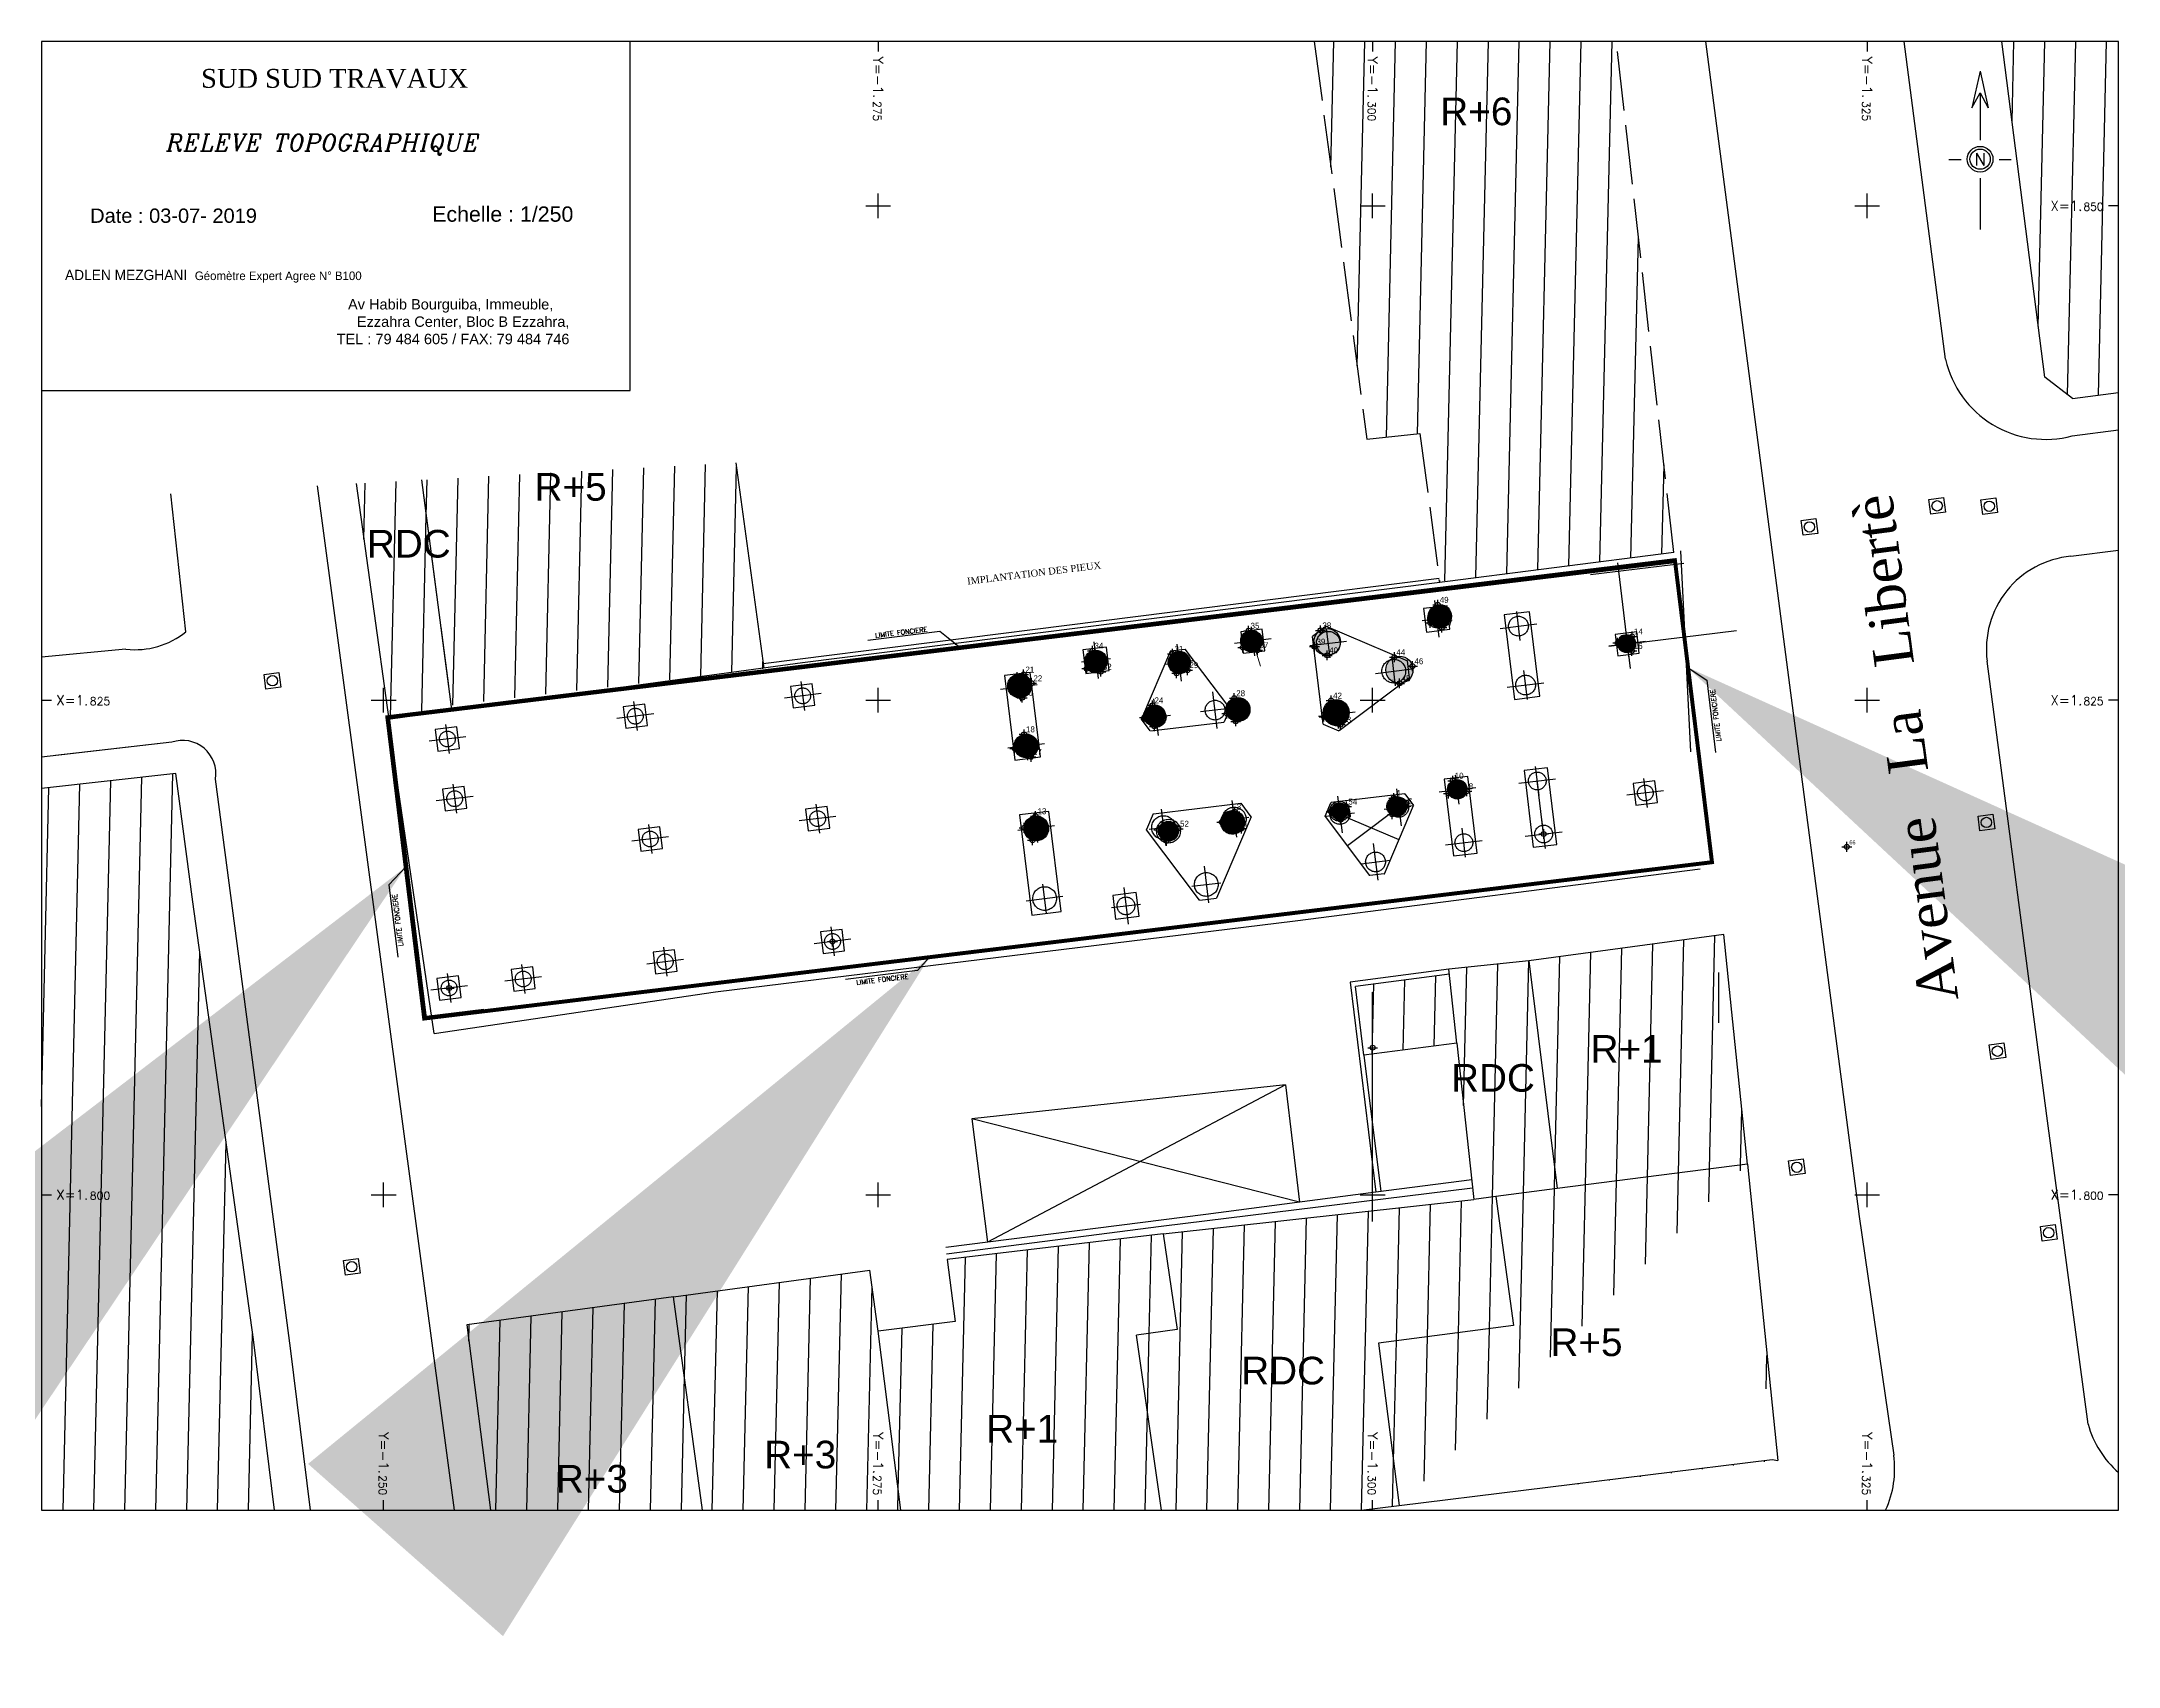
# Model space of a CAD drawing. Header units: millimetres. Extents: x 1233 to 1338, y 1776 to 1858.
import ezdxf
from ezdxf.enums import TextEntityAlignment as Align

# ---------------------------------------------------------------- set-up
doc = ezdxf.new("R2010")
doc.units = ezdxf.units.MM
doc.header["$LTSCALE"] = 2.5
doc.header["$PDMODE"] = 34
doc.header["$PDSIZE"] = 0.25
for name, pattern in [('ACAD_ISO02W100', [15, 12, -3]), ('AXES', [2, 1.25, -0.25, 0.25, -0.25]), ('AXES2', [1.125, 0.75, -0.125, 0.125, -0.125]), ('DASHED', [0.75, 0.5, -0.25])]:
    doc.linetypes.add(name, pattern=pattern)
for name, color, linetype in [('Annotation', 7, 'Continuous'), ('Assiette otc', 1, 'Continuous'), ('axe des pieux', 4, 'AXES2'), ('bordure', 253, 'Continuous'), ('Carroyage(1)', 7, 'Continuous'), ('CARTOUCHE', 2, 'Continuous'), ('charpente', 252, 'Continuous'), ('cloture', 7, 'Continuous'), ('COFFRAGE', 2, 'Continuous'), ('const', 7, 'Continuous'), ('Construction', 7, 'Continuous'), ('cot pieux', 1, 'Continuous'), ('COTATION', 1, 'Continuous'), ('grillage', 252, 'LIMITE2'), ('leve 03072019', 5, 'Continuous'), ('Légende_Horizon_Topo', 7, 'Continuous'), ('MiseEnPage', 7, 'Continuous'), ('Nord', 132, 'Continuous'), ('pieux', 3, 'AXES2'), ('Regard_Eau_Usé', 5, 'Continuous'), ('SEMELLE', 2, 'Continuous'), ('tableau_recap_surface', 7, 'Continuous'), ('texte', 7, 'Continuous'), ('TITRE', 3, 'Continuous'), ('TopoJIS', 7, 'Continuous'), ('TopoMat', 4, 'Continuous')]:
    doc.layers.add(name, color=color, linetype=linetype)
doc.layers.add('ARMATURE', color=6, linetype='Continuous', lineweight=50)
doc.layers.add('coordonner', color=3, linetype='Continuous', lineweight=15)
doc.styles.add('NORD', font='complex', dxfattribs={"height": 15})
doc.styles.add('ROMANCSABA', font='romanc.shx')
doc.styles.add('Romans 2.0', font='Romans.shx', dxfattribs={"width": 0.99, "height": 1})
doc.styles.add('ROMANTICSABA', font='romantic.ttf')
doc.styles.add('STANDSABA', font='romans.shx')
doc.styles.add('STYLE2', font='arial.ttf')
doc.linetypes.add('LIMITE2', pattern='A,0.25,-0.1,[132,ltypeshp.shx,S=0.1,R=0,X=-0.1,Y=0],-0.1,1', length=1.45)
doc.dimstyles.new('DETAIL', dxfattribs={"dimtxt": 15, "dimasz": 40, "dimexe": 10, "dimexo": 10, "dimgap": 10, "dimtad": 1, "dimdec": 4, "dimdsep": 46, "dimtxsty": 'STANDSABA', "dimcen": 2.5, "dimdle": 5, "dimclrd": 1, "dimclre": 1, "dimclrt": 3, "dimadec": 0, "dimazin": 0, "dimtfac": 1, "dimtdec": 4, "dimtmove": 0, "dimatfit": 3, "dimfxl": 0, "dimtvp": 1, "dimtolj": 1, "dimtzin": 0, "dimarcsym": 0})
doc.dimstyles.new('valeur X', dxfattribs={"dimtxt": 0.4, "dimasz": 0.3, "dimexe": 0.3, "dimexo": 1, "dimgap": 0.1, "dimtad": 1, "dimdec": 3, "dimrnd": 0.5, "dimdsep": 46, "dimtxsty": 'ROMANTICSABA', "dimcen": 2.5, "dimdle": 5, "dimclrd": 1, "dimclre": 1, "dimclrt": 3, "dimadec": 0, "dimazin": 0, "dimtfac": 1, "dimtdec": 3, "dimtmove": 0, "dimatfit": 3, "dimfxl": 0, "dimtvp": 1, "dimtolj": 1, "dimtzin": 0, "dimarcsym": 0})
pattern_1 = [(88.66956830761968, (-22929.65945684778, -88354.86535264205), (-1.562078778611847, 0.03627863573123088), [])]

# ---------------------------------------------------------------- blocks, each defined once
blk = doc.blocks.new('Y002')
at = {"color": 0}
for p, q in [((0, 0), (-0.684, -3.078)), ((0, 0), (0.684, -3.078)), ((-1.591671, -7.472417), (-2.641825, -7.472417)), ((2.622944, -7.472417), (1.591671, -7.472417))]:
    blk.add_line(p, q, dxfattribs=at)
for points in [[(-0.684, -3.078), (0.011917, -1.812509), (0.684, -3.078)], [(0.011917, -1.812509), (0.00528, -5.817226)], [(0, -9.002999), (0, -13.338)]]:
    blk.add_lwpolyline(points, dxfattribs=at)
for radius in [1.081499, 0.855]:
    blk.add_circle((0, -7.410108), radius, dxfattribs=at)
at = {"color": 0, "style": 'NORD'}
blk.add_text('N', height=1.026, dxfattribs=at).set_placement((-0.472406, -7.938466))
blk = doc.blocks.new('u003')
at = {"color": 0}
blk.add_lwpolyline([(0, 0.6), (0.6, 0.6), (0.6, 0), (0, 0), (0, 0.6)], dxfattribs=at)
blk.add_circle((0.3, 0.3), 0.21, dxfattribs=at)
blk = doc.blocks.new('TCPOINT')
at = {"color": 0}
blk.add_point((0, 0), dxfattribs=at)
at = {"layer": 'TopoMat'}
blk.add_attdef('MAT', (0.125, 0.125), '', height=0.2, dxfattribs=at)
blk = doc.blocks.new('stres')
at = {"layer": 'leve 03072019', "linetype": 'ByBlock'}
h = blk.add_hatch(color=256, dxfattribs=at)
edge = h.paths.add_edge_path()
edge.add_arc((1303.397392768123, 1829.248160141249), 0.5862099220248888, 0, 360)
h = blk.add_hatch(color=256, dxfattribs=at)
edge = h.paths.add_edge_path()
edge.add_arc((1293.877725371364, 1827.988131912651), 0.5455325335897604, 0, 360)
h = blk.add_hatch(color=256, dxfattribs=at)
edge = h.paths.add_edge_path()
edge.add_arc((1297.697056595113, 1827.945259132579), 0.6762947769032066, 0, 360)
h = blk.add_hatch(color=256, dxfattribs=at)
edge = h.paths.add_edge_path()
edge.add_arc((1312.837895584288, 1827.864423634231), 0.4535391439507343, 0, 360)
h = blk.add_hatch(color=256, dxfattribs=at)
edge = h.paths.add_edge_path()
edge.add_arc((1286.003770570663, 1826.954659381452), 0.574020453130364, 0, 360)
h = blk.add_hatch(color=256, dxfattribs=at)
edge = h.paths.add_edge_path()
edge.add_arc((1290.228579031295, 1826.90594757387), 0.560601796241437, 0, 360)
h = blk.add_hatch(color=256, dxfattribs=at)
edge = h.paths.add_edge_path()
edge.add_arc((1301.353597415053, 1826.537387897353), 0.6854523896246871, 0, 360)
h = blk.add_hatch(color=256, dxfattribs=at)
edge = h.paths.add_edge_path()
edge.add_arc((1282.156634920635, 1825.723492063492), 0.6071417377308761, 0, 360)
h = blk.add_hatch(color=256, dxfattribs=at)
edge = h.paths.add_edge_path()
edge.add_arc((1293.192615004108, 1824.52639169256), 0.6057231573648766, 0, 360)
h = blk.add_hatch(color=256, dxfattribs=at)
edge = h.paths.add_edge_path()
edge.add_arc((1298.154135355144, 1824.381815074239), 0.6528391242316659, 0, 360)
h = blk.add_hatch(color=256, dxfattribs=at)
edge = h.paths.add_edge_path()
edge.add_arc((1288.985284116617, 1824.216691325654), 0.5381528997748398, 0, 360)
h = blk.add_hatch(color=256, dxfattribs=at)
edge = h.paths.add_edge_path()
edge.add_arc((1282.484148985959, 1822.687797971919), 0.6000288635684057, 0, 360)
h = blk.add_hatch(color=256, dxfattribs=at)
edge = h.paths.add_edge_path()
edge.add_arc((1304.275971801522, 1820.49522223593), 0.4913435237629631, 0, 360)
h = blk.add_hatch(color=256, dxfattribs=at)
edge = h.paths.add_edge_path()
edge.add_arc((1298.32164007599, 1819.38402280636), 0.4263174515719994, 0, 360)
h = blk.add_hatch(color=256, dxfattribs=at)
edge = h.paths.add_edge_path()
edge.add_arc((1301.218459183174, 1819.623462835969), 0.455713304914702, 0, 360)
h = blk.add_hatch(color=256, dxfattribs=at)
edge = h.paths.add_edge_path()
edge.add_arc((1282.995114540661, 1818.514117137035), 0.6219323030451012, 0, 360)
h = blk.add_hatch(color=256, dxfattribs=at)
edge = h.paths.add_edge_path()
edge.add_arc((1289.67841314494, 1818.380423885941), 0.50009546694969, 0, 360)
h = blk.add_hatch(color=256, dxfattribs=at)
edge = h.paths.add_edge_path()
edge.add_arc((1292.919541243372, 1818.824609017687), 0.5496053008764118, 0, 360)
at = {"layer": 'leve 03072019'}
for centre, radius in [((1303.397392768123, 1829.248160141249), 0.5862099220248888), ((1293.877725371364, 1827.988131912651), 0.5455325335897604), ((1297.697056595113, 1827.945259132579), 0.6762947769032066), ((1312.837895584288, 1827.864423634231), 0.4535391439507343), ((1286.003770570663, 1826.954659381452), 0.574020453130364), ((1290.228579031295, 1826.90594757387), 0.560601796241437), ((1301.353597415053, 1826.537387897353), 0.6854523896246871), ((1282.156634920635, 1825.723492063492), 0.6071417377308761), ((1293.192615004108, 1824.52639169256), 0.6057231573648766), ((1298.154135355144, 1824.381815074239), 0.6528391242316659), ((1288.985284116617, 1824.216691325654), 0.5381528997748398), ((1282.484148985959, 1822.687797971919), 0.6000288635684057), ((1304.275971801522, 1820.49522223593), 0.4913435237629631), ((1298.32164007599, 1819.38402280636), 0.4263174515719994), ((1301.218459183174, 1819.623462835969), 0.455713304914702), ((1282.995114540661, 1818.514117137035), 0.6219323030451012), ((1289.67841314494, 1818.380423885941), 0.50009546694969), ((1292.919541243372, 1818.824609017687), 0.5496053008764118)]:
    blk.add_circle(centre, radius, dxfattribs=at)
at = {"layer": 'pieux', "color": 5, "linetype": 'DASHED', "ltscale": 25}
for centre, radius in [((1298.32164007599, 1819.38402280636), 0.5), ((1301.218459183174, 1819.623462835969), 0.5), ((1289.67841314494, 1818.380423885941), 0.6), ((1292.919541243372, 1818.824609017687), 0.6)]:
    blk.add_circle(centre, radius, dxfattribs=at)
at = {"layer": 'TopoJIS'}
ref = blk.add_blockref('TCPOINT', (1303.293, 1829.825), dxfattribs=at)
ref.add_attrib('MAT', '49', (1303.393, 1829.925), dxfattribs={"layer": 'TopoMat', "height": 0.3})
ref = blk.add_blockref('TCPOINT', (1302.913, 1828.918), dxfattribs=at)
ref.add_attrib('MAT', '48', (1303.013, 1829.018), dxfattribs={"layer": 'TopoMat', "height": 0.3})
ref = blk.add_blockref('TCPOINT', (1293.436, 1827.668), dxfattribs=at)
ref.add_attrib('MAT', '36', (1293.536, 1827.768), dxfattribs={"layer": 'TopoMat', "height": 0.3})
ref = blk.add_blockref('TCPOINT', (1293.729, 1828.513), dxfattribs=at)
ref.add_attrib('MAT', '35', (1293.829, 1828.613), dxfattribs={"layer": 'TopoMat', "height": 0.3})
ref = blk.add_blockref('TCPOINT', (1297.063, 1827.71), dxfattribs=at)
ref.add_attrib('MAT', '39', (1297.163, 1827.81), dxfattribs={"layer": 'TopoMat', "height": 0.3})
ref = blk.add_blockref('TCPOINT', (1297.359, 1828.531), dxfattribs=at)
ref.add_attrib('MAT', '38', (1297.459, 1828.631), dxfattribs={"layer": 'TopoMat', "height": 0.3})
ref = blk.add_blockref('TCPOINT', (1303.5, 1828.671), dxfattribs=at)
ref.add_attrib('MAT', '47', (1303.6, 1828.771), dxfattribs={"layer": 'TopoMat', "height": 0.3})
ref = blk.add_blockref('TCPOINT', (1312.386, 1827.903), dxfattribs=at)
ref.add_attrib('MAT', '15', (1312.486, 1828.003), dxfattribs={"layer": 'TopoMat', "height": 0.3})
ref = blk.add_blockref('TCPOINT', (1313.113, 1828.225), dxfattribs=at)
ref.add_attrib('MAT', '14', (1313.213, 1828.325), dxfattribs={"layer": 'TopoMat', "height": 0.3})
ref = blk.add_blockref('TCPOINT', (1285.554, 1826.598), dxfattribs=at)
ref.add_attrib('MAT', '33', (1285.654, 1826.698), dxfattribs={"layer": 'TopoMat', "height": 0.3})
ref = blk.add_blockref('TCPOINT', (1285.834, 1827.503), dxfattribs=at)
ref.add_attrib('MAT', '34', (1285.934, 1827.603), dxfattribs={"layer": 'TopoMat', "height": 0.3})
ref = blk.add_blockref('TCPOINT', (1289.88, 1827.345), dxfattribs=at)
ref.add_attrib('MAT', '31', (1289.98, 1827.445), dxfattribs={"layer": 'TopoMat', "height": 0.3})
ref = blk.add_blockref('TCPOINT', (1294.18, 1827.534), dxfattribs=at)
ref.add_attrib('MAT', '37', (1294.28, 1827.634), dxfattribs={"layer": 'TopoMat', "height": 0.3})
ref = blk.add_blockref('TCPOINT', (1297.704, 1827.269), dxfattribs=at)
ref.add_attrib('MAT', '40', (1297.804, 1827.369), dxfattribs={"layer": 'TopoMat', "height": 0.3})
ref = blk.add_blockref('TCPOINT', (1301.097, 1827.173), dxfattribs=at)
ref.add_attrib('MAT', '44', (1301.197, 1827.273), dxfattribs={"layer": 'TopoMat', "height": 0.3})
ref = blk.add_blockref('TCPOINT', (1302.014, 1826.721), dxfattribs=at)
ref.add_attrib('MAT', '46', (1302.114, 1826.821), dxfattribs={"layer": 'TopoMat', "height": 0.3})
ref = blk.add_blockref('TCPOINT', (1313.101, 1827.495), dxfattribs=at)
ref.add_attrib('MAT', '16', (1313.201, 1827.595), dxfattribs={"layer": 'TopoMat', "height": 0.3})
ref = blk.add_blockref('TCPOINT', (1282.344, 1826.301), dxfattribs=at)
ref.add_attrib('MAT', '21', (1282.444, 1826.401), dxfattribs={"layer": 'TopoMat', "height": 0.3})
ref = blk.add_blockref('TCPOINT', (1282.748, 1825.861), dxfattribs=at)
ref.add_attrib('MAT', '22', (1282.848, 1825.961), dxfattribs={"layer": 'TopoMat', "height": 0.3})
ref = blk.add_blockref('TCPOINT', (1286.26, 1826.441), dxfattribs=at)
ref.add_attrib('MAT', '32', (1286.36, 1826.541), dxfattribs={"layer": 'TopoMat', "height": 0.3})
ref = blk.add_blockref('TCPOINT', (1290.089, 1826.363), dxfattribs=at)
ref.add_attrib('MAT', '30', (1290.189, 1826.463), dxfattribs={"layer": 'TopoMat', "height": 0.3})
ref = blk.add_blockref('TCPOINT', (1290.638, 1826.523), dxfattribs=at)
ref.add_attrib('MAT', '29', (1290.738, 1826.623), dxfattribs={"layer": 'TopoMat', "height": 0.3})
ref = blk.add_blockref('TCPOINT', (1301.363, 1825.852), dxfattribs=at)
ref.add_attrib('MAT', '45', (1301.463, 1825.952), dxfattribs={"layer": 'TopoMat', "height": 0.3})
ref = blk.add_blockref('TCPOINT', (1282.275, 1825.128), dxfattribs=at)
ref.add_attrib('MAT', '20', (1282.375, 1825.228), dxfattribs={"layer": 'TopoMat', "height": 0.3})
ref = blk.add_blockref('TCPOINT', (1288.873, 1824.743), dxfattribs=at)
ref.add_attrib('MAT', '24', (1288.973, 1824.843), dxfattribs={"layer": 'TopoMat', "height": 0.3})
ref = blk.add_blockref('TCPOINT', (1293.004, 1825.102), dxfattribs=at)
ref.add_attrib('MAT', '28', (1293.104, 1825.202), dxfattribs={"layer": 'TopoMat', "height": 0.3})
ref = blk.add_blockref('TCPOINT', (1297.902, 1824.984), dxfattribs=at)
ref.add_attrib('MAT', '42', (1298.002, 1825.084), dxfattribs={"layer": 'TopoMat', "height": 0.3})
ref = blk.add_blockref('TCPOINT', (1288.455, 1824.125), dxfattribs=at)
ref.add_attrib('MAT', '23', (1288.555, 1824.225), dxfattribs={"layer": 'TopoMat', "height": 0.3})
ref = blk.add_blockref('TCPOINT', (1288.963, 1823.679), dxfattribs=at)
ref.add_attrib('MAT', '25', (1289.063, 1823.779), dxfattribs={"layer": 'TopoMat', "height": 0.3})
ref = blk.add_blockref('TCPOINT', (1292.621, 1824.326), dxfattribs=at)
ref.add_attrib('MAT', '26', (1292.721, 1824.426), dxfattribs={"layer": 'TopoMat', "height": 0.3})
ref = blk.add_blockref('TCPOINT', (1293.076, 1823.932), dxfattribs=at)
ref.add_attrib('MAT', '27', (1293.176, 1824.032), dxfattribs={"layer": 'TopoMat', "height": 0.3})
ref = blk.add_blockref('TCPOINT', (1297.538, 1824.166), dxfattribs=at)
ref.add_attrib('MAT', '41', (1297.638, 1824.266), dxfattribs={"layer": 'TopoMat', "height": 0.3})
ref = blk.add_blockref('TCPOINT', (1298.368, 1823.765), dxfattribs=at)
ref.add_attrib('MAT', '43', (1298.468, 1823.865), dxfattribs={"layer": 'TopoMat', "height": 0.3})
ref = blk.add_blockref('TCPOINT', (1281.899, 1822.555), dxfattribs=at)
ref.add_attrib('MAT', '19', (1281.999, 1822.655), dxfattribs={"layer": 'TopoMat', "height": 0.3})
ref = blk.add_blockref('TCPOINT', (1282.376, 1823.278), dxfattribs=at)
ref.add_attrib('MAT', '18', (1282.476, 1823.378), dxfattribs={"layer": 'TopoMat', "height": 0.3})
ref = blk.add_blockref('TCPOINT', (1282.729, 1822.14), dxfattribs=at)
ref.add_attrib('MAT', '17', (1282.829, 1822.24), dxfattribs={"layer": 'TopoMat', "height": 0.3})
ref = blk.add_blockref('TCPOINT', (1304.049, 1820.931), dxfattribs=at)
ref.add_attrib('MAT', '10', (1304.149, 1821.031), dxfattribs={"layer": 'TopoMat', "height": 0.3})
ref = blk.add_blockref('TCPOINT', (1304.758, 1820.4), dxfattribs=at)
ref.add_attrib('MAT', '8', (1304.858, 1820.5), dxfattribs={"layer": 'TopoMat', "height": 0.3})
ref = blk.add_blockref('TCPOINT', (1293.03, 1819.363), dxfattribs=at)
ref.add_attrib('MAT', '3', (1293.13, 1819.463), dxfattribs={"layer": 'TopoMat', "height": 0.3})
ref = blk.add_blockref('TCPOINT', (1297.896, 1819.36), dxfattribs=at)
ref.add_attrib('MAT', '53', (1297.996, 1819.46), dxfattribs={"layer": 'TopoMat', "height": 0.3})
ref = blk.add_blockref('TCPOINT', (1298.674, 1819.624), dxfattribs=at)
ref.add_attrib('MAT', '54', (1298.774, 1819.724), dxfattribs={"layer": 'TopoMat', "height": 0.3})
ref = blk.add_blockref('TCPOINT', (1301.072, 1820.055), dxfattribs=at)
ref.add_attrib('MAT', '4', (1301.172, 1820.155), dxfattribs={"layer": 'TopoMat', "height": 0.3})
ref = blk.add_blockref('TCPOINT', (1301.67, 1819.639), dxfattribs=at)
ref.add_attrib('MAT', '6', (1301.77, 1819.739), dxfattribs={"layer": 'TopoMat', "height": 0.3})
ref = blk.add_blockref('TCPOINT', (1301.674, 1819.636), dxfattribs=at)
ref.add_attrib('MAT', '7', (1301.774, 1819.736), dxfattribs={"layer": 'TopoMat', "height": 0.3})
ref = blk.add_blockref('TCPOINT', (1303.83, 1820.289), dxfattribs=at)
ref.add_attrib('MAT', '9', (1303.93, 1820.389), dxfattribs={"layer": 'TopoMat', "height": 0.3})
ref = blk.add_blockref('TCPOINT', (1282.374, 1818.546), dxfattribs=at)
ref.add_attrib('MAT', '12', (1282.474, 1818.646), dxfattribs={"layer": 'TopoMat', "height": 0.3})
ref = blk.add_blockref('TCPOINT', (1282.959, 1819.135), dxfattribs=at)
ref.add_attrib('MAT', '13', (1283.059, 1819.235), dxfattribs={"layer": 'TopoMat', "height": 0.3})
ref = blk.add_blockref('TCPOINT', (1289.182, 1818.441), dxfattribs=at)
ref.add_attrib('MAT', '50', (1289.282, 1818.541), dxfattribs={"layer": 'TopoMat', "height": 0.3})
ref = blk.add_blockref('TCPOINT', (1290.163, 1818.504), dxfattribs=at)
ref.add_attrib('MAT', '52', (1290.263, 1818.604), dxfattribs={"layer": 'TopoMat', "height": 0.3})
ref = blk.add_blockref('TCPOINT', (1292.37, 1818.833), dxfattribs=at)
ref.add_attrib('MAT', '2', (1292.47, 1818.933), dxfattribs={"layer": 'TopoMat', "height": 0.3})
ref = blk.add_blockref('TCPOINT', (1293.375, 1818.517), dxfattribs=at)
ref.add_attrib('MAT', '1', (1293.475, 1818.617), dxfattribs={"layer": 'TopoMat', "height": 0.3})
ref = blk.add_blockref('TCPOINT', (1298.382, 1818.962), dxfattribs=at)
ref.add_attrib('MAT', '55', (1298.482, 1819.062), dxfattribs={"layer": 'TopoMat', "height": 0.3})
ref = blk.add_blockref('TCPOINT', (1300.992, 1819.228), dxfattribs=at)
ref.add_attrib('MAT', '5', (1301.092, 1819.328), dxfattribs={"layer": 'TopoMat', "height": 0.3})
ref = blk.add_blockref('TCPOINT', (1282.808, 1817.921), dxfattribs=at)
ref.add_attrib('MAT', '11', (1282.908, 1818.021), dxfattribs={"layer": 'TopoMat', "height": 0.3})
ref = blk.add_blockref('TCPOINT', (1289.571, 1817.892), dxfattribs=at)
ref.add_attrib('MAT', '51', (1289.671, 1817.992), dxfattribs={"layer": 'TopoMat', "height": 0.3})

msp = doc.modelspace()

# ---------------------------------------------------------------- hatches: boundary and pattern name
at = {"layer": 'Légende_Horizon_Topo'}
h = msp.add_hatch(dxfattribs=at)
h.set_pattern_fill('HCOV02', color=8, scale=25, angle=313.6695683076197, style=0)
h.set_pattern_definition(pattern_1)
h.paths.add_polyline_path([(1312.32195822409, 1858.301758670096), (1297.04579432408, 1858.301758670096), (1299.706185302365, 1838.194655290008), (1302.391410054761, 1838.483005821677), (1303.382111054605, 1830.995336683859), (1315.228342284609, 1832.451825097616)])
h = msp.add_hatch(dxfattribs=at)
h.set_pattern_fill('HCOV02', color=8, scale=25, angle=313.6695683076197, style=0)
h.set_pattern_definition(pattern_1)
h.paths.add_polyline_path([(1337.704115814164, 1858.301758670096), (1331.809745900042, 1858.301758670096), (1333.97428054403, 1841.334009444614), (1335.384162411518, 1840.248113446038), (1337.704115814164, 1840.564691744356)])
h = msp.add_hatch(dxfattribs=at)
h.set_pattern_fill('HCOV02', color=8, scale=25, angle=313.6695683076197, style=0)
h.set_pattern_definition(pattern_1)
edge = h.paths.add_edge_path()
edge.add_line((1250.985680758211, 1843.307167975889), (1253.403782926007, 1824.740370947162))
h.paths.add_polyline_path([(1251.919894642923, 1836.134038647499), (1248.608902445049, 1835.952493163473), (1250.246605477207, 1824.142889937591), (1253.403782926007, 1824.740370947161)])
h = msp.add_hatch(dxfattribs=at)
h.set_pattern_fill('HCOV02', color=8, scale=25, angle=313.6695683076197, style=0)
h.set_pattern_definition(pattern_1)
h.paths.add_polyline_path([(1267.811071045842, 1837.005370000582), (1251.919894642923, 1836.1340386475), (1253.403782926007, 1824.740370947161), (1269.224337221002, 1826.591670914309)])
h = msp.add_hatch(dxfattribs=at)
h.set_pattern_fill('HCOV02', color=8, scale=25, angle=313.6695683076197, style=0)
h.set_pattern_definition(pattern_1)
edge = h.paths.add_edge_path(flags=17)
edge.add_line((1245.471041791371, 1776.148460714169), (1243.41908133373, 1792.672914420127))
h.paths.add_polyline_path([(1232.704115814164, 1820.529969985761), (1232.704115814164, 1792.996578971231), (1233.718669501456, 1784.051758670096), (1244.489632349396, 1784.051758670096), (1243.41908133373, 1792.672914420127), (1240.35205552261, 1814.8066421955), (1239.496168004355, 1821.300348971794)])
h = msp.add_hatch(dxfattribs=at)
h.set_pattern_fill('HCOV02', color=8, scale=25, angle=313.6695683076197, style=0)
h.set_pattern_definition(pattern_1)
h.paths.add_polyline_path([(1307.898843338561, 1811.82991407561), (1309.328397755227, 1800.311589884574), (1318.94183100169, 1801.546009502641), (1317.751614834359, 1813.150987068155)])
h = msp.add_hatch(dxfattribs=at)
h.set_pattern_fill('HCOV02', color=8, scale=25, angle=313.6695683076197, style=0)
h.set_pattern_definition(pattern_1)
edge = h.paths.add_edge_path()
edge.add_line((1299.561207470863, 1807.051752943424), (1299.135389213171, 1810.529290537266))
edge.add_line((1304.260514544987, 1807.665893952521), (1299.561207470863, 1807.05175294341))
edge.add_line((1303.885109405492, 1811.150019914142), (1299.135389213175, 1810.529290537266))
edge.add_line((1304.260514544987, 1807.665893952521), (1303.85832074334, 1811.398644835456))
h = msp.add_hatch(dxfattribs=at)
h.set_pattern_fill('HCOV02', color=8, scale=25, angle=313.6695683076197, style=0)
h.set_pattern_definition(pattern_1)
h.paths.add_polyline_path([(1303.85832074334, 1811.398644835456), (1305.112099800474, 1799.762351925507), (1306.226682336616, 1799.907543523425), (1309.328397755227, 1800.311589884574), (1307.898843338561, 1811.82991407561)])
h = msp.add_hatch(dxfattribs=at)
h.set_pattern_fill('HCOV02', color=8, scale=25, angle=313.6695683076197, style=0)
h.set_pattern_definition(pattern_1)
edge = h.paths.add_edge_path()
edge.add_line((1300.287930163487, 1792.49933222607), (1301.346107080123, 1784.289176221877))
edge.add_line((1307.119670278046, 1793.378568830839), (1300.287930163487, 1792.499332226085))
edge.add_line((1318.94183100169, 1801.546009502641), (1309.328397755224, 1800.311589884574))
edge.add_line((1309.328397755227, 1800.311589884574), (1306.226682336616, 1799.907543523425))
edge.add_line((1306.226682336616, 1799.907543523425), (1307.119670278046, 1793.378568830839))
edge.add_line((1318.94183100169, 1801.546009502641), (1320.477953413996, 1786.568338536659))
edge.add_line((1301.346107080123, 1784.289176221891), (1320.197008973651, 1786.607006629954))
h = msp.add_hatch(dxfattribs=at)
h.set_pattern_fill('HCOV02', color=8, scale=25, angle=313.6695683076197, style=0)
h.set_pattern_definition(pattern_1)
h.paths.add_polyline_path([(1289.321392732485, 1784.051758670096), (1299.415191444061, 1784.051758670096), (1301.346107080123, 1784.289176221891), (1300.287930163487, 1792.49933222607), (1307.119670278046, 1793.378568830839), (1306.226682336616, 1799.907543523425), (1305.112099800474, 1799.762351925507), (1289.416924897731, 1798.014978109541), (1290.119288281251, 1793.184563771472), (1288.068049756518, 1792.893804664508)])
h = msp.add_hatch(dxfattribs=at)
h.set_pattern_fill('HCOV02', color=8, scale=25, angle=313.6695683076197, style=0)
h.set_pattern_definition(pattern_1)
h.paths.add_polyline_path([(1276.139073144997, 1784.051758670096), (1289.321392732484, 1784.051758670096), (1288.068049756518, 1792.893804664508), (1290.119288281251, 1793.184563771472), (1289.416924897731, 1798.014978109541), (1278.491975131292, 1796.723683564982), (1278.888728941215, 1793.596643006558), (1274.999930031588, 1793.103238538472)])
h = msp.add_hatch(dxfattribs=at)
h.set_pattern_fill('HCOV02', color=8, scale=25, angle=313.6695683076197, style=0)
h.set_pattern_definition(pattern_1)
h.paths.add_polyline_path([(1266.12603622494, 1784.051758670096), (1276.139073144996, 1784.051758670096), (1274.999930031588, 1793.103238538472), (1274.579855344962, 1796.191554574993), (1264.658337626309, 1794.842023504586)])
h = msp.add_hatch(dxfattribs=at)
h.set_pattern_fill('HCOV02', color=8, scale=25, angle=313.6695683076197, style=0)
h.set_pattern_definition(pattern_1)
edge = h.paths.add_edge_path(flags=17)
edge.add_line((1254.203924296105, 1793.420007638474), (1256.147576020281, 1778.134696062481))
h.paths.add_polyline_path([(1255.395173370054, 1784.051758670096), (1266.12603622494, 1784.051758670096), (1264.658337626309, 1794.842023504586), (1254.203924296105, 1793.420007638474)])

# ---------------------------------------------------------------- linework, layer by layer
for p, q in [((1232.704115814164, 1858.301758670096), (1232.704115814174, 1839.565828174494)), ((1262.459473670275, 1858.301758670097), (1232.704115814164, 1858.301758670096)), ((1232.704115814164, 1858.301758670096), (1232.704115814164, 1858.301758670096)), ((1262.45947367029, 1840.652639628905), (1262.459473670275, 1858.301758670097)), ((1232.704115814174, 1840.652639628905), (1262.459473670292, 1840.652639628905))]:
    msp.add_line(p, q)
at = {"linetype": 'ByBlock'}
for p, q in [((1315.729614567516, 1831.907351842681), (1311.012126565012, 1831.334750340353)), ((1312.370994850105, 1831.943128439691), (1313.019906219308, 1826.596946869347)), ((1311.93926973277, 1827.737756913955), (1318.392306721662, 1828.521016706552)), ((1250.209334711781, 1824.065406484423), (1262.629670250857, 1825.707000922565)), ((1252.049279757655, 1808.906664071125), (1250.186315813566, 1824.138157443182)), ((1252.158466090072, 1808.920018651369), (1250.295502145982, 1824.151512023426)), ((1300, 1798.646128056293), (1300, 1810.243804888067)), ((1317.481802720247, 1811.227639554332), (1317.481802720243, 1808.691360010935)), ((1252.036025404783, 1809.015862615666), (1255.06003933487, 1809.382912816639)), ((1252.049279757655, 1808.906664071125), (1255.073293687743, 1809.273714272098))]:
    msp.add_line(p, q, dxfattribs=at)
for p in [(1308.645485904062, 1818.236652866168), (1272.693079744545, 1812.802505457552), (1253.308280330199, 1810.449608055175), (1300, 1807.431208345878)]:
    msp.add_point(p, dxfattribs=at)
at = {"layer": 'ARMATURE', "linetype": 'AXES', "ltscale": 50}
for p, q in [((1315.255354482633, 1831.960593206893), (1250.209334711787, 1824.065406484419)), ((1317.095299528502, 1816.801850793599), (1315.255354482633, 1831.960593206893)), ((1250.209334711787, 1824.065406484419), (1252.049279757656, 1808.906664071125)), ((1252.049279757656, 1808.906664071125), (1317.095299528502, 1816.801850793599))]:
    msp.add_line(p, q, dxfattribs=at)
at = {"layer": 'Assiette otc', "const_width": 0.2, "flags": 128}
msp.add_lwpolyline([(1252.049279757656, 1808.906664071125), (1250.186315813565, 1824.138157443182), (1315.279824896133, 1832.079392662101), (1316.042983405758, 1825.866085242603), (1317.155414939354, 1816.809147510533)], close=True, dxfattribs=at)
at = {"layer": 'Assiette otc', "color": 1}
msp.add_circle((1315.276646652928, 1832.079004924869), 1.356641759246149e-11, dxfattribs=at)
at = {"layer": 'axe des pieux', "ltscale": 75}
for p, q in [((1302.503741622222, 1829.022693754968, 0.002842095764151509), (1303.969980314572, 1829.200663572285, 0.002842095764151509)), ((1303.124216609693, 1830.039720955839, 0.002842095764151509), (1303.349505327102, 1828.183636371414, 0.002842095764151509)), ((1307.459037846908, 1828.011409300079), (1307.281068029591, 1829.477647992429)), ((1294.868134005573, 1828.095896053107), (1293.012049421148, 1827.870607335698)), ((1293.851106804702, 1828.716371040577), (1294.029076622019, 1827.250132348228)), ((1297.845112128731, 1827.146687482104), (1297.667142311414, 1828.612926174454)), ((1306.442010646037, 1828.63188428755), (1308.298095230462, 1828.857173004959)), ((1312.778772366207, 1828.583574662592), (1312.956742183524, 1827.117335970242)), ((1285.284949379996, 1826.932703712032), (1286.751188072346, 1827.110673529349)), ((1285.905424367467, 1827.949730912903), (1286.130713084876, 1826.093646328478)), ((1290.341499411165, 1825.969668666086), (1290.116210693756, 1827.825753250511)), ((1296.82808492786, 1827.767162469574), (1298.684169512286, 1827.992451186984)), ((1301.156977621773, 1825.735465686638), (1300.979007804456, 1827.201704378987)), ((1313.795799567079, 1827.963099675122), (1311.939714982653, 1827.737810957713)), ((1271.096713431964, 1825.954477460197), (1271.274683249281, 1824.488238767847)), ((1282.20554268323, 1824.94617855399), (1282.027572865913, 1826.412417246339)), ((1290.961974398635, 1826.986695866957), (1289.495735706286, 1826.80872604964)), ((1300.139950420902, 1826.355940674108), (1301.996035005327, 1826.581229391517)), ((1307.820520197969, 1825.033267176226), (1307.642550380652, 1826.499505868575)), ((1262.63394893269, 1824.927280006064), (1262.811918750007, 1823.461041313715)), ((1272.113740632835, 1825.334002472727), (1270.25765604841, 1825.108713755318)), ((1281.188515482359, 1825.56665354146), (1283.044600066784, 1825.791942258869)), ((1289.165481248276, 1823.209780755218), (1288.940192530867, 1825.065865339643)), ((1292.14362337213, 1823.571263106278), (1291.918334654721, 1825.427347690704)), ((1298.278890950004, 1823.57291693348), (1298.100921132687, 1825.039155625829)), ((1306.803492997098, 1825.653742163696), (1308.659577581523, 1825.879030881105)), ((1263.650976133561, 1824.306805018594), (1261.794891549136, 1824.081516301185)), ((1289.785956235747, 1824.226807956089), (1288.319717543397, 1824.048838138772)), ((1292.7640983596, 1824.588290307149), (1291.297859667251, 1824.410320489832)), ((1297.261863749133, 1824.19339192095), (1299.117948333558, 1824.418680638359)), ((1254.150710381901, 1823.153677244032), (1252.294625797476, 1822.928388526622)), ((1253.13368318103, 1823.774152231502), (1253.311652998347, 1822.307913539152)), ((1281.549997833419, 1822.588511417606), (1283.406082417844, 1822.813800135016)), ((1282.56702503429, 1821.968036430136), (1282.389055216973, 1823.434275122486)), ((1253.500341947257, 1820.753363212126), (1253.678311764574, 1819.287124519776)), ((1304.373843254322, 1819.744430636564), (1304.195873437005, 1821.210669328914)), ((1307.392109495894, 1820.804336418933), (1309.24819408032, 1821.029625136342)), ((1308.409136696765, 1820.183861431462), (1308.231166879448, 1821.650100123812)), ((1313.694368464576, 1821.04396651043), (1313.872338281893, 1819.57772781808)), ((1254.517369148128, 1820.132888224656), (1252.661284563703, 1819.907599507246)), ((1271.850404133925, 1819.745051131962), (1272.028373951242, 1818.278812439612)), ((1292.888474350779, 1819.924404456625), (1293.113763068188, 1818.068319872199)), ((1298.230025157695, 1820.151482371886), (1298.455313875104, 1818.29539778746)), ((1300.587692294078, 1819.495937522075), (1302.053930986428, 1819.673907339392)), ((1301.208167281549, 1820.512964722946), (1301.433455998958, 1818.656880138521)), ((1303.356816053451, 1820.364905624035), (1305.212900637876, 1820.590194341444)), ((1314.711395665447, 1820.42349152296), (1312.855311081022, 1820.198202805551)), ((1263.387639634651, 1818.717853677829), (1263.565609451968, 1817.25161498548)), ((1272.867431334796, 1819.124576144492), (1271.011346750371, 1818.899287427083)), ((1282.054265873051, 1818.434001210544), (1283.910350457476, 1818.659289927953)), ((1283.071293073922, 1817.813526223073), (1282.893323256605, 1819.279764915423)), ((1288.694228814684, 1818.473598434481), (1290.160467507034, 1818.651568251798)), ((1289.314703802155, 1819.490625635352), (1289.539992519564, 1817.634541050927)), ((1292.267999363309, 1818.907377255754), (1293.734238055658, 1819.085347073071)), ((1297.609550170225, 1819.134455171014), (1299.075788862574, 1819.312424988331)), ((1308.73447081272, 1817.503533519994), (1308.556500995403, 1818.969772212344)), ((1264.404666835522, 1818.097378690359), (1262.548582251097, 1817.87208997295)), ((1300.03214911866, 1817.753076812078), (1300.257437836069, 1815.896992227653)), ((1303.682150169406, 1817.684577712566), (1305.538234753831, 1817.909866429975)), ((1304.699177370277, 1817.064102725096), (1304.52120755296, 1818.530341417446)), ((1307.717443611849, 1818.124008507464), (1309.573528196274, 1818.349297224873)), ((1291.477252555312, 1816.612538963583), (1291.702541272722, 1814.756454379158)), ((1299.41167413119, 1816.736049611207), (1300.877912823539, 1816.914019428524)), ((1283.505071895195, 1814.239755674449), (1283.327102077878, 1815.705994366799)), ((1287.412805771389, 1815.530878256433), (1287.638094488798, 1813.674793672008)), ((1290.856777567842, 1815.595511762712), (1292.323016260192, 1815.773481580029)), ((1282.488044694324, 1814.86023066192), (1284.344129278749, 1815.085519379329)), ((1286.792330783918, 1814.513851055562), (1288.258569476268, 1814.691820872879)), ((1272.604094835886, 1813.535624803727), (1272.782064653203, 1812.069386111377)), ((1264.141330336612, 1812.508427349594), (1264.319300153929, 1811.042188657244)), ((1273.621122036757, 1812.915149816257), (1271.765037452332, 1812.689861098848)), ((1256.966599072913, 1811.637569406094), (1257.14456889023, 1810.171330713745)), ((1265.158357537483, 1811.887952362124), (1263.302272953058, 1811.662663644715)), ((1254.236322622412, 1810.562252413877), (1252.380238037986, 1810.336963696468)), ((1253.21929542154, 1811.182727401347), (1253.397265238857, 1809.716488708998)), ((1257.983626273784, 1811.017094418624), (1256.127541689359, 1810.791805701215))]:
    msp.add_line(p, q, dxfattribs=at)
at = {"layer": 'bordure'}
for p, q in [((1316.831371569252, 1858.301758670096), (1321.066397034676, 1825.768046470586)), ((1328.96737680513, 1842.235352858298), (1326.877410786102, 1858.301758670096)), ((1335.367861212629, 1838.366155351161), (1337.704115814164, 1838.673232087593)), ((1240.007005324926, 1828.460953012795), (1239.242272126716, 1835.438910124549)), ((1240.007005324926, 1828.460953012795), (1239.242272126716, 1835.438910124549)), ((1246.632282889804, 1835.844112855563), (1253.569955849164, 1784.051758670096)), ((1246.632282889804, 1835.844112855563), (1253.569955849164, 1784.051758670096)), ((1335.297747135447, 1832.276556922996), (1337.704115814164, 1832.592849436675)), ((1236.972504032623, 1827.580907832237), (1232.704115814164, 1827.170106752579)), ((1334.075238317179, 1803.981314969818), (1331.063222211749, 1826.973237898986)), ((1321.066397034676, 1825.768046470586), (1324.591066086869, 1798.892689113481)), ((1239.292637444089, 1822.872994930372), (1232.704115814164, 1822.125701112458)), ((1239.292637444089, 1822.872994930372), (1233.411162592292, 1822.205896900818)), ((1245.287124430202, 1792.236800914583), (1241.494958593155, 1821.008353796975)), ((1245.287124430202, 1792.236800914583), (1241.494958593155, 1821.008353796975)), ((1336.17140371002, 1788.398131641432), (1334.075238317179, 1803.981314969818)), ((1324.591066086869, 1798.892689113481), (1326.339557947761, 1786.828325632031)), ((1246.303520090156, 1784.051758670096), (1245.287124430202, 1792.236800914583)), ((1246.303520090156, 1784.051758670096), (1245.287124430202, 1792.236800914583))]:
    msp.add_line(p, q, dxfattribs=at)
for centre, radius, start, end in [((1334.024273438256, 1843.372059641179), 5.183078802059561, 192.6685746031209, 285.0241291155504), ((1335.738664622163, 1827.582275290309), 4.714943083129753, 95.36584999619244, 187.4217328410541), ((1237.442194447175, 1831.633043694431), 4.079266371689321, 263.3882478048557, 308.9574567928661), ((1239.845012438965, 1821.292505626689), 1.674235519290185, 350.2284402804694, 109.2643263598822), ((1341.001007715578, 1789.723981087974), 5.00828829096309, 195.3509727009931, 228.830627266365), ((1321.411999991167, 1786.128668913531), 4.976981709765698, 335.3355579757709, 8.081324028743435)]:
    msp.add_arc(centre, radius, start, end, dxfattribs=at)
at = {"layer": 'Carroyage(1)', "linetype": 'ByBlock'}
for p, q in [((1275, 1858.301758670096), (1275, 1857.801758670096)), ((1300, 1858.301758670096), (1300, 1857.801758670096)), ((1325, 1858.301758670096), (1325, 1857.801758670096)), ((1275, 1849.375), (1275, 1850.625)), ((1300, 1849.375), (1300, 1850.625)), ((1325, 1849.375), (1325, 1850.625)), ((1274.375, 1850), (1275.625, 1850)), ((1299.375, 1850), (1300.625, 1850)), ((1324.375, 1850), (1325.625, 1850)), ((1337.704115814164, 1850), (1337.204115814164, 1850)), ((1232.704115814164, 1825), (1233.204115814164, 1825)), ((1249.375, 1825), (1250.625, 1825)), ((1250, 1824.375), (1250, 1825.625)), ((1274.375, 1825), (1275.625, 1825)), ((1275, 1824.375), (1275, 1825.625)), ((1299.375, 1825), (1300.625, 1825)), ((1300, 1824.375), (1300, 1825.625)), ((1324.375, 1825), (1325.625, 1825)), ((1325, 1824.375), (1325, 1825.625)), ((1337.704115814164, 1825), (1337.204115814164, 1825)), ((1232.704115814164, 1800), (1233.204115814164, 1800)), ((1249.375, 1800), (1250.625, 1800)), ((1250, 1799.375), (1250, 1800.625)), ((1274.375, 1800), (1275.625, 1800)), ((1275, 1799.375), (1275, 1800.625)), ((1299.375, 1800), (1300.625, 1800)), ((1300, 1799.375), (1300, 1800.625)), ((1324.375, 1800), (1325.625, 1800)), ((1325, 1799.375), (1325, 1800.625)), ((1337.704115814164, 1800), (1337.204115814164, 1800)), ((1250, 1784.051758670096), (1250, 1784.551758670096)), ((1275, 1784.051758670096), (1275, 1784.551758670096)), ((1300, 1784.051758670096), (1300, 1784.551758670096)), ((1325, 1784.051758670096), (1325, 1784.551758670096))]:
    msp.add_line(p, q, dxfattribs=at)
at = {"layer": 'CARTOUCHE', "color": 6, "linetype": 'ByBlock'}
msp.add_line((1308.645, 1818.244), (1308.321, 1820.92), dxfattribs=at)
at = {"layer": 'charpente'}
for p, q in [((1295.591669377608, 1805.558616993286), (1280.523154501946, 1797.594232898583)), ((1296.303477536934, 1799.617211936894), (1279.736559676709, 1803.840458277543))]:
    msp.add_line(p, q, dxfattribs=at)
at = {"layer": 'cloture'}
for p, q in [((1303.361511258855, 1831.15102892088), (1269.190195706578, 1826.843243805396)), ((1303.12, 1830.919), (1271.176, 1826.892)), ((1317.751614834359, 1813.150987068155), (1307.898843338561, 1811.82991407561)), ((1307.898843338561, 1811.82991407561), (1303.85832074334, 1811.398644835456)), ((1307.898843338561, 1811.82991407561), (1309.328397755227, 1800.311589884574)), ((1304.260514544987, 1807.665893952521), (1305.112099800474, 1799.762351925507)), ((1305.005109875762, 1800.75532281244), (1300.157706837205, 1800.123382323325)), ((1318.94183100169, 1801.546009502641), (1309.328397755227, 1800.311589884574)), ((1289.30197457502, 1798.414722306895), (1305.049744511137, 1800.341069847994)), ((1289.416924897731, 1798.014978109541), (1305.112099800474, 1799.762351925507)), ((1300.157706837205, 1800.123382323325), (1291.565639855214, 1798.994998533565)), ((1309.328397755227, 1800.311589884574), (1306.226682336616, 1799.907543523425)), ((1306.226682336616, 1799.907543523425), (1307.119670278046, 1793.378568830839)), ((1291.565639855214, 1798.994998533565), (1278.41461123231, 1797.326759149933)), ((1278.454595265413, 1797.015071211882), (1289.30197457502, 1798.414722306895)), ((1289.416924897731, 1798.014978109541), (1278.491975131292, 1796.723683564982)), ((1289.416924897731, 1798.014978109541), (1290.119288281251, 1793.184563771472)), ((1278.491975131292, 1796.723683564982), (1278.888728941215, 1793.596643006558)), ((1278.888728941215, 1793.596643006558), (1274.999930031588, 1793.103238538472)), ((1307.119670278046, 1793.378568830839), (1300.287930163487, 1792.49933222607)), ((1300.287930163487, 1792.49933222607), (1301.346107080123, 1784.289176221891))]:
    msp.add_line(p, q, dxfattribs=at)
at = {"layer": 'COFFRAGE', "linetype": 'ByBlock'}
for p, q in [((1301.840466178211, 1819.975382622276), (1298.724076958924, 1817.633777108227)), ((1297.744693802378, 1819.478244014966), (1301.33077827283, 1817.950174540007))]:
    msp.add_line(p, q, dxfattribs=at)
at = {"layer": 'const'}
for p, q in [((1315.227121783766, 1832.462680464646), (1303.12, 1830.919)), ((1271.176, 1826.892), (1254.584, 1824.635)), ((1254.584, 1824.635), (1250.228, 1824.028))]:
    msp.add_line(p, q, dxfattribs=at)
at = {"layer": 'Construction', "linetype": 'ACAD_ISO02W100', "ltscale": 0.1}
for p, q in [((1297.04579432408, 1858.301758670096), (1299.706185302365, 1838.194655290008)), ((1315.227121783766, 1832.462680464646), (1312.32195822409, 1858.301758670096)), ((1299.706185302365, 1838.194655290008), (1302.391410054761, 1838.483005821677)), ((1302.391410054761, 1838.483005821677), (1303.382111054605, 1830.995336683859)), ((1251.919894642923, 1836.134038647499), (1253.403782926007, 1824.740370947161)), ((1251.919894642923, 1836.134038647499), (1253.403782926007, 1824.740370947161))]:
    msp.add_line(p, q, dxfattribs=at)
at = {"layer": 'Construction'}
for p, q in [((1333.97428054403, 1841.334009444614), (1331.809745900041, 1858.301758670096)), ((1335.384162411518, 1840.248113446038), (1333.97428054403, 1841.334009444614)), ((1335.384162411518, 1840.248113446038), (1337.704115814164, 1840.564691744356)), ((1267.811071045842, 1837.005370000582), (1269.219693973082, 1826.625884841927)), ((1248.608902445049, 1835.952493163473), (1250.261883137408, 1824.032721548303)), ((1251.919894642923, 1836.134038647499), (1253.430665537227, 1824.533959492436)), ((1303.392223081687, 1830.953708947406), (1303.368607654452, 1831.097394714059)), ((1239.496168004355, 1821.300348971794), (1232.704115814164, 1820.529969985761)), ((1240.35205552261, 1814.8066421955), (1239.496168004355, 1821.300348971794)), ((1243.41908133373, 1792.672914420127), (1240.35205552261, 1814.8066421955)), ((1318.94183100169, 1801.546009502641), (1317.751614834359, 1813.150987068155)), ((1303.85832074334, 1811.398644835456), (1298.857102894677, 1810.745047841718)), ((1304.260514544987, 1807.665893952521), (1303.85832074334, 1811.398644835456)), ((1298.857102894677, 1810.745047841718), (1300.157706837205, 1800.123382323325)), ((1303.885109405492, 1811.150019914142), (1299.135389213174, 1810.529290537251)), ((1299.561207470863, 1807.051752943424), (1299.135389213174, 1810.529290537251)), ((1304.260514544987, 1807.665893952521), (1299.561207470863, 1807.051752943424)), ((1299.561207470863, 1807.051752943424), (1300.40585345738, 1800.153767433079)), ((1295.591669377608, 1805.558616993286), (1279.736559676709, 1803.840458277543)), ((1295.591669377608, 1805.558616993286), (1296.303477536934, 1799.617211936894)), ((1279.736559676709, 1803.840458277543), (1280.523154501946, 1797.594232898583)), ((1318.94183100169, 1801.546009502641), (1320.477953413999, 1786.568338536659)), ((1306.226682336616, 1799.907543523425), (1305.112099800474, 1799.762351925507)), ((1264.658337626309, 1794.842023504586), (1274.579855344962, 1796.191554574993)), ((1274.999930031588, 1793.103238538472), (1274.579855344962, 1796.191554574993)), ((1264.658337626309, 1794.842023504586), (1254.203924296101, 1793.420007638503)), ((1266.12603622494, 1784.051758670096), (1264.658337626309, 1794.842023504586)), ((1254.203924296105, 1793.420007638474), (1255.395173370052, 1784.051758670096)), ((1254.203924296105, 1793.420007638474), (1255.395173370052, 1784.051758670096)), ((1244.489632349396, 1784.051758670096), (1243.41908133373, 1792.672914420127)), ((1276.139073144996, 1784.051758670096), (1274.999930031588, 1793.103238538472)), ((1290.119288281251, 1793.184563771472), (1288.068049756518, 1792.893804664508)), ((1289.321392732487, 1784.051758670096), (1288.068049756518, 1792.893804664508)), ((1301.346107080123, 1784.289176221891), (1320.197008973652, 1786.607006629954)), ((1299.415191444057, 1784.051758670096), (1301.346107080123, 1784.289176221891))]:
    msp.add_line(p, q, dxfattribs=at)
at = {"layer": 'Construction', "flags": 128}
msp.add_lwpolyline([(1320.197008973652, 1786.607006629954), (1320.477953413999, 1786.568338536659)], dxfattribs=at)
at = {"layer": 'coordonner'}
msp.add_line((1294.336837389506, 1826.728798526247), (1293.94009171336, 1827.983251694403), dxfattribs=at)
at = {"layer": 'grillage', "ltscale": 0.5}
for p, q in [((1316.083067295453, 1822.391265045275), (1315.57765011886, 1832.547952828831)), ((1252.554, 1808.152), (1250.228, 1824.028)), ((1296.082, 1813.839), (1316.551, 1816.471)), ((1266.775, 1810.249), (1296.082, 1813.839))]:
    msp.add_line(p, q, dxfattribs=at)
at = {"layer": 'grillage'}
msp.add_line((1252.554, 1808.152), (1266.775, 1810.249), dxfattribs=at)
at = {"layer": 'MiseEnPage', "linetype": 'ByBlock', "flags": 128}
msp.add_lwpolyline([(1232.704115814164, 1784.051758670096), (1337.704115814164, 1784.051758670096), (1337.704115814164, 1858.301758670096), (1232.704115814164, 1858.301758670096)], close=True, dxfattribs=at)
at = {"layer": 'pieux', "linetype": 'DASHED', "ltscale": 25}
for centre, radius in [((1303.236860968397, 1829.111678663626, 0.002842095764151509), 0.45), ((1307.37005293825, 1828.744528646254), 0.5), ((1293.94009171336, 1827.983251694403), 0.4), ((1297.756127220073, 1827.879806828279), 0.6), ((1312.867757274866, 1827.850455316418), 0.4), ((1286.018068726171, 1827.021688620691), 0.45), ((1290.22885505246, 1826.897710958298), 0.5), ((1301.067992713115, 1826.468585032813), 0.6), ((1282.116557774571, 1825.679297900165), 0.5), ((1307.73153528931, 1825.766386522401), 0.5), ((1271.185698340622, 1825.221358114022), 0.4), ((1292.030979013425, 1824.499305398491), 0.5), ((1298.189906041345, 1824.306036279655), 0.6), ((1262.722933841349, 1824.194160659889), 0.4), ((1289.052836889572, 1824.13782304743), 0.5), ((1253.222668089688, 1823.041032885327), 0.4), ((1282.478040125632, 1822.701155776311), 0.5), ((1304.284858345664, 1820.477549982739), 0.45), ((1308.320151788107, 1820.916980777637), 0.45), ((1313.783353373234, 1820.310847164255), 0.4), ((1253.589326855915, 1820.020243865951), 0.4), ((1298.3426695164, 1819.223440079673), 0.5), ((1301.320811640253, 1819.584922430734), 0.5), ((1271.939389042583, 1819.011931785788), 0.4), ((1282.982308165264, 1818.546645569249), 0.6), ((1289.427348160859, 1818.56258334314), 0.6), ((1293.001118709484, 1818.996362164412), 0.6), ((1308.645485904061, 1818.236652866169), 0.45), ((1263.47662454331, 1817.984734331654), 0.4), ((1304.610192461618, 1817.797222071271), 0.45), ((1300.144793477365, 1816.825034519866), 0.5), ((1283.416086986536, 1814.972875020624), 0.6), ((1291.589896914017, 1815.68449667137), 0.6), ((1287.525450130094, 1814.602835964221), 0.45), ((1272.693079744544, 1812.802505457552), 0.4), ((1257.055583981572, 1810.90445005992), 0.4), ((1264.230315245271, 1811.775308003419), 0.4), ((1253.308280330199, 1810.449608055172), 0.4)]:
    msp.add_circle(centre, radius, dxfattribs=at)
at = {"layer": 'SEMELLE', "ltscale": 0.3}
for p, q in [((1296.960139170639, 1828.21333774549), (1296.964213017056, 1828.222898277659)), ((1297.496823028853, 1823.791764186914), (1296.960139170639, 1828.21333774549)), ((1297.646979442607, 1828.735918158803), (1296.964213017056, 1828.222898277659)), ((1297.657296029549, 1828.7371703704), (1301.754832985083, 1826.991165446127)), ((1289.775638422745, 1827.492236557228), (1288.310102091245, 1824.052905319086)), ((1289.783946743318, 1827.498479297752), (1289.775638422745, 1827.492236557228)), ((1289.783946743318, 1827.498479297752), (1290.517121009476, 1827.587470872515)), ((1290.517121009476, 1827.587470872515), (1290.526681541646, 1827.583397026097)), ((1292.772461600157, 1824.594539713777), (1290.526681541646, 1827.583397026097)), ((1301.859906916131, 1826.125493583433), (1298.299053818811, 1823.449924949131)), ((1301.017052458971, 1826.025233437583), (1301.012978612554, 1826.015672905413)), ((1301.754832985083, 1826.991165446127), (1301.761075725607, 1826.982857125553)), ((1301.863980762549, 1826.135054115603), (1301.761075725607, 1826.982857125553)), ((1288.311354302841, 1824.042588732144), (1288.310102091245, 1824.052905319086)), ((1288.755010400386, 1823.452136979632), (1288.311354302841, 1824.042588732144)), ((1288.764570932556, 1823.448063133214), (1292.475887322567, 1823.898537059037)), ((1292.484195643141, 1823.904779799561), (1292.475887322567, 1823.898537059037)), ((1292.773713811753, 1824.584223126836), (1292.484195643141, 1823.904779799561)), ((1292.772461600157, 1824.594539713777), (1292.773713811753, 1824.584223126836)), ((1297.503065769377, 1823.783455866341), (1297.496823028853, 1823.791764186914)), ((1297.503065769377, 1823.783455866341), (1298.28873723187, 1823.448672737535)), ((1288.913076068119, 1819.255666355632), (1293.334649626694, 1819.792350213846)), ((1293.860834287929, 1819.100713130758), (1293.344210158863, 1819.788276367429)), ((1297.599934718072, 1819.138522351328), (1297.889452886684, 1819.817965678603)), ((1297.889452886684, 1819.817965678603), (1297.897761207258, 1819.824208419127)), ((1301.609077597269, 1820.27468234495), (1297.897761207258, 1819.824208419127)), ((1300.59801010708, 1816.230508920936), (1302.06354643858, 1819.669840159078)), ((1301.609077597269, 1820.27468234495), (1301.618638129439, 1820.270608498532)), ((1301.618638129439, 1820.270608498532), (1302.062294226984, 1819.68015674602)), ((1302.062294226984, 1819.68015674602), (1302.06354643858, 1819.669840159078)), ((1288.904767747545, 1819.249423615108), (1288.569984618739, 1818.463752152615)), ((1288.904767747545, 1819.249423615108), (1288.913076068119, 1819.255666355632)), ((1293.860834287929, 1819.100713130758), (1292.112477327331, 1814.997656399402)), ((1297.601186929668, 1819.128205764387), (1297.599934718072, 1819.138522351328)), ((1297.601186929668, 1819.128205764387), (1299.846966988179, 1816.139348452067)), ((1288.571236830335, 1818.453435565674), (1288.569984618739, 1818.463752152615)), ((1291.246805464637, 1814.892582468354), (1288.571236830335, 1818.453435565674)), ((1299.856527520349, 1816.135274605649), (1299.846966988179, 1816.139348452067)), ((1300.589701786507, 1816.224266180412), (1299.856527520349, 1816.135274605649)), ((1300.589701786507, 1816.224266180412), (1300.59801010708, 1816.230508920936)), ((1291.256365996807, 1814.888508621936), (1291.246805464637, 1814.892582468354)), ((1291.256365996807, 1814.888508621936), (1292.104169006758, 1814.991413658878)), ((1292.112477327331, 1814.997656399402), (1292.104169006758, 1814.991413658878))]:
    msp.add_line(p, q, dxfattribs=at)
at = {"layer": 'SEMELLE', "linetype": 'ByBlock', "elevation": 0.002842095764151509}
msp.add_lwpolyline([(1303.760192922956, 1829.779603558609), (1302.568936073414, 1829.635010618185), (1302.713529013839, 1828.443753768644), (1303.90478586338, 1828.588346709068)], close=True, dxfattribs=at)
at = {"layer": 'SEMELLE', "ltscale": 0.3}
for points in [[(1307.164592338538, 1825.042801219503), (1308.455120592208, 1825.199443571629), (1307.936995889022, 1829.468113949153), (1306.646467635352, 1829.311471597026)], [(1294.419812671706, 1828.59551618147), (1293.327827226293, 1828.462972652748), (1293.460370755015, 1827.370987207335), (1294.552356200428, 1827.503530736057)], [(1313.347478233211, 1828.462719803485), (1312.255492787798, 1828.330176274763), (1312.38803631652, 1827.23819082935), (1313.480021761933, 1827.370734358072)], [(1281.91109717486, 1821.977570473413), (1283.20162542853, 1822.134212825539), (1282.683500725343, 1826.402883203063), (1281.392972471673, 1826.246240850937)], [(1271.665419298968, 1825.83362260109), (1270.573433853555, 1825.701079072368), (1270.705977382277, 1824.609093626955), (1271.79796282769, 1824.741637155677)], [(1263.202654799694, 1824.806425146957), (1262.110669354281, 1824.673881618235), (1262.243212883003, 1823.581896172822), (1263.335198328416, 1823.714439701544)], [(1253.702389048034, 1823.653297372395), (1252.610403602621, 1823.520753843673), (1252.742947131343, 1822.42876839826), (1253.834932576756, 1822.561311926982)], [(1304.08686050706, 1817.129297176288), (1305.278117356601, 1817.273890116712), (1304.808190300222, 1821.145474877722), (1303.616933450681, 1821.000881937298)], [(1308.122153949503, 1817.568727971186), (1309.313410799044, 1817.71332091161), (1308.843483742666, 1821.58490567262), (1307.652226893124, 1821.440312732196)], [(1314.26307433158, 1820.923111651323), (1313.171088886167, 1820.790568122601), (1313.303632414889, 1819.698582677188), (1314.395617860302, 1819.83112620591)], [(1254.069047814261, 1820.632508353018), (1252.977062368848, 1820.499964824296), (1253.10960589757, 1819.407979378883), (1254.201591342983, 1819.540522907605)], [(1272.419110000929, 1819.624196272855), (1271.327124555516, 1819.491652744133), (1271.459668084238, 1818.39966729872), (1272.551653529651, 1818.532210827442)], [(1282.761922043338, 1814.137968901896), (1284.250993105265, 1814.318710077426), (1283.636473108462, 1819.381551687977), (1282.147402046535, 1819.200810512447)], [(1263.956345501655, 1818.596998818722), (1262.864360056242, 1818.46445529), (1262.996903584964, 1817.372469844587), (1264.088889030377, 1817.505013373309)], [(1273.17280070289, 1813.41476994462), (1272.080815257477, 1813.282226415898), (1272.213358786199, 1812.190240970485), (1273.305344231612, 1812.322784499207)], [(1264.710036203616, 1812.387572490487), (1263.618050758203, 1812.255028961765), (1263.750594286925, 1811.163043516352), (1264.842579732338, 1811.295587045074)], [(1257.535304939917, 1811.516714546987), (1256.443319494504, 1811.384171018265), (1256.575863023226, 1810.292185572852), (1257.667848468639, 1810.424729101574)], [(1253.788001288544, 1811.06187254224), (1252.696015843131, 1810.929329013518), (1252.828559371854, 1809.837343568105), (1253.920544817267, 1809.969887096827)]]:
    msp.add_lwpolyline(points, close=True, dxfattribs=at)
at = {"layer": 'SEMELLE', "linetype": 'ByBlock'}
for points in [[(1286.54140068073, 1827.689613515673), (1285.350143831188, 1827.545020575249), (1285.494736771613, 1826.353763725708), (1286.685993621154, 1826.498356666132)], [(1288.048782084652, 1815.270760859204), (1286.857525235111, 1815.126167918779), (1287.002118175535, 1813.934911069238), (1288.193375025076, 1814.079504009662)]]:
    msp.add_lwpolyline(points, close=True, dxfattribs=at)

# ---------------------------------------------------------------- block references
at = {"layer": 'leve 03072019'}
msp.add_blockref('stres', (0, 0), dxfattribs=at)
at = {"layer": 'Nord', "color": 7, "xscale": 0.6000000000000306, "yscale": 0.6000000000000227, "zscale": 0.5999999999999737, "rotation": 0.0592420367308175}
msp.add_blockref('Y002', (1330.705996559769, 1856.799976074416), dxfattribs=at)
at = {"layer": 'Regard_Eau_Usé', "color": 7, "xscale": 1.249999999993636, "yscale": 1.249999999993636, "zscale": 1.249999999993636, "rotation": 97.61040153560242}
for p in [(1328.95948905692, 1834.506802603497), (1331.596010438484, 1834.486114332334), (1322.503398829202, 1833.436006184233), (1244.794522385101, 1825.664487684246), (1331.447123640661, 1818.49743049943), (1332.004743007991, 1806.934617318812), (1321.863799019975, 1801.064877991418), (1334.597356103976, 1797.752789759195), (1248.806342460423, 1796.036560458684), (1248.806342460423, 1796.036560458684)]:
    msp.add_blockref('u003', p, dxfattribs=at)
at = {"layer": 'TopoJIS'}
ref = msp.add_blockref('TCPOINT', (1323.976, 1817.584), dxfattribs=at)
ref.add_attrib('MAT', '66', (1324.101, 1817.709), dxfattribs={"layer": 'TopoMat', "color": 7, "height": 0.2})

# ---------------------------------------------------------------- texts
at = {"layer": 'Annotation', "linetype": 'ByBlock', "style": 'Romans 2.0', "width": 0.99}
for s, height, p in [('Y=-1.', 0.5, (1274.75, 1857.551758670096)), ('Y=-1.', 0.5, (1299.75, 1857.551758670096)), ('Y=-1.', 0.5, (1324.75, 1857.551758670096)), ('275', 0.4, (1274.75, 1855.288901527239)), ('300', 0.4, (1299.75, 1855.288901527239)), ('325', 0.4, (1324.75, 1855.288901527239))]:
    msp.add_text(s, height=height, rotation=270, dxfattribs=at).set_placement(p)
for s, height, p in [('X=1.', 0.5, (1335.879258671307, 1849.75)), ('850', 0.4, (1336.954115814164, 1849.75)), ('X=1.', 0.5, (1335.879258671307, 1824.75)), ('825', 0.4, (1336.954115814164, 1824.75)), ('X=1.', 0.5, (1335.879258671307, 1799.75)), ('800', 0.4, (1336.954115814164, 1799.75))]:
    msp.add_text(s, height=height, dxfattribs=at).set_placement(p, align=Align.RIGHT)
for s, height, p in [('X=1.', 0.5, (1233.454115814164, 1824.75)), ('825', 0.4, (1235.151258671307, 1824.75)), ('X=1.', 0.5, (1233.454115814164, 1799.75)), ('800', 0.4, (1235.151258671307, 1799.75))]:
    msp.add_text(s, height=height, dxfattribs=at).set_placement(p)
for s, height, p in [('Y=-1.', 0.5, (1249.75, 1785.876615812953)), ('Y=-1.', 0.5, (1274.75, 1785.876615812953)), ('Y=-1.', 0.5, (1299.75, 1785.876615812953)), ('Y=-1.', 0.5, (1324.75, 1785.876615812953)), ('250', 0.4, (1249.75, 1784.801758670096)), ('275', 0.4, (1274.75, 1784.801758670096)), ('300', 0.4, (1299.75, 1784.801758670096)), ('325', 0.4, (1324.75, 1784.801758670096))]:
    msp.add_text(s, height=height, rotation=270, dxfattribs=at).set_placement(p, align=Align.RIGHT)
at = {"layer": 'Construction', "color": 7, "insert": (1327.632155986302, 1809.62380351759), "char_height": 2, "width": 113.3714651520633, "attachment_point": 1, "rotation": 97.50531647259584, "style": 'STYLE2'}
msp.add_mtext('\\pt66;{\\fTimes New Roman|b0|i0|c0|p18;Avenue   La   Libertè   }', dxfattribs=at)
at = {"layer": 'COTATION', "color": 3, "style": 'ROMANCSABA'}
for rotation, p in [(6.920620324708995, (1276.153521428561, 1828.550521891124)), (96.920620324709, (1317.223846406293, 1824.214526287505)), (96.920620324709, (1250.59435551548, 1813.864877233907)), (6.920620324708995, (1275.197971127247, 1811.000612350629))]:
    msp.add_text('LIMITE FONCIERE', height=0.24, rotation=rotation, dxfattribs=at).set_placement(p, align=Align.TOP_CENTER)
at = {"layer": 'tableau_recap_surface', "char_height": 1.4, "width": 61.23218552082857, "attachment_point": 1, "style": 'STYLE2'}
for s, insert in [('R+6', (1303.419928470517, 1855.470779128784)), ('R+5', (1257.632965238188, 1836.48807930983)), ('RDC', (1249.153397248402, 1833.611063062208)), ('R+1', (1311.016404362525, 1808.070660826405)), ('RDC', (1303.963547851683, 1806.605067865406)), ('R+5', (1308.990201667195, 1793.240267559871)), ('RDC', (1293.355333775484, 1791.8071152986)), ('R+1', (1280.46173388719, 1788.86893099039)), ('R+3', (1269.238574557627, 1787.560629953501)), ('R+3', (1258.706033116908, 1786.337990295279))]:
    msp.add_mtext(s, dxfattribs=dict(at, insert=insert))
at = {"layer": 'texte', "attachment_point": 1, "style": 'STYLE2'}
for s, insert, char_height, width in [('\\pi6.6725;{\\fTimes New Roman|b0|i0|c0|p18;SUD SUD TRAVAUX}', (1234.09840551248, 1856.9163644003), 0.9522562499999316, 26.44316071154774), ('\\pi2.4995;{\\Fitalic|c0;RELEVE TOPOGRAPHIQUE}', (1236.521470498285, 1853.612061133593), 0.85, 22.84906814145464), ('Date : 03-07- 2019', (1235.1630848297, 1849.859309489153), 0.7237801267198039, 40.74410184346326), ('Echelle : 1/250', (1252.455071203981, 1849.963331835459), 0.7720321351677908, 50.93012730432908)]:
    msp.add_mtext(s, dxfattribs=dict(at, insert=insert, char_height=char_height, width=width))
at = {"layer": 'texte'}
for s, insert, char_height, width, attachment_point in [('{\\fBankGothic Md BT|b0|i0|c0|p34;\\H1.0966x;ADLEN MEZGHANI\\H1.0943x; \\H0.8333x; \\H0.91386x;Géomètre Expert Agree N° B100\\H0.59692x; }', (1233.890677518373, 1846.760851994125), 0.4736648569574619, 44.0036299909403, 1), ('{\\fArial|b0|i0|c0|p34;Av Habib Bourguiba, Immeuble,     Ezzahra Center, Bloc B Ezzahra, \\PTEL : 79 484 605 / FAX: 79 484 746}', (1259.393457423045, 1845.280866190164), 0.5262942855082909, 11.71469162566689, 3)]:
    msp.add_mtext(s, dxfattribs=dict(at, insert=insert, char_height=char_height, width=width, attachment_point=attachment_point))
at = {"layer": 'TITRE', "style": 'ROMANTICSABA'}
msp.add_text('IMPLANTATION DES PIEUX', height=0.35, rotation=6.920620324708995, dxfattribs=at).set_placement((1279.522302253919, 1830.839874015519))

# ---------------------------------------------------------------- leaders
at = {"layer": 'cot pieux'}
msp.add_leader([(1279.124825652856, 1827.66857878254), (1278.121035189803, 1828.469508657751), (1274.473965247721, 1828.02683286784)], dimstyle='valeur X', dxfattribs=at)
for points in [[(1315.896795796177, 1826.675955131918), (1316.895298453699, 1826.012092588304), (1317.337974243611, 1822.365022646223)], [(1251.118941135232, 1816.571438389318), (1250.265807562886, 1815.662443534706), (1250.708483352798, 1812.015373592624)], [(1277.594959027854, 1812.007359678653), (1276.995537428046, 1811.329160303223), (1273.348467485964, 1810.886484513311)]]:
    msp.add_leader(points, dimstyle='DETAIL', override={"dimgap": 10, "dimtad": 0}, dxfattribs=at)

doc.saveas('drawing.dxf')
